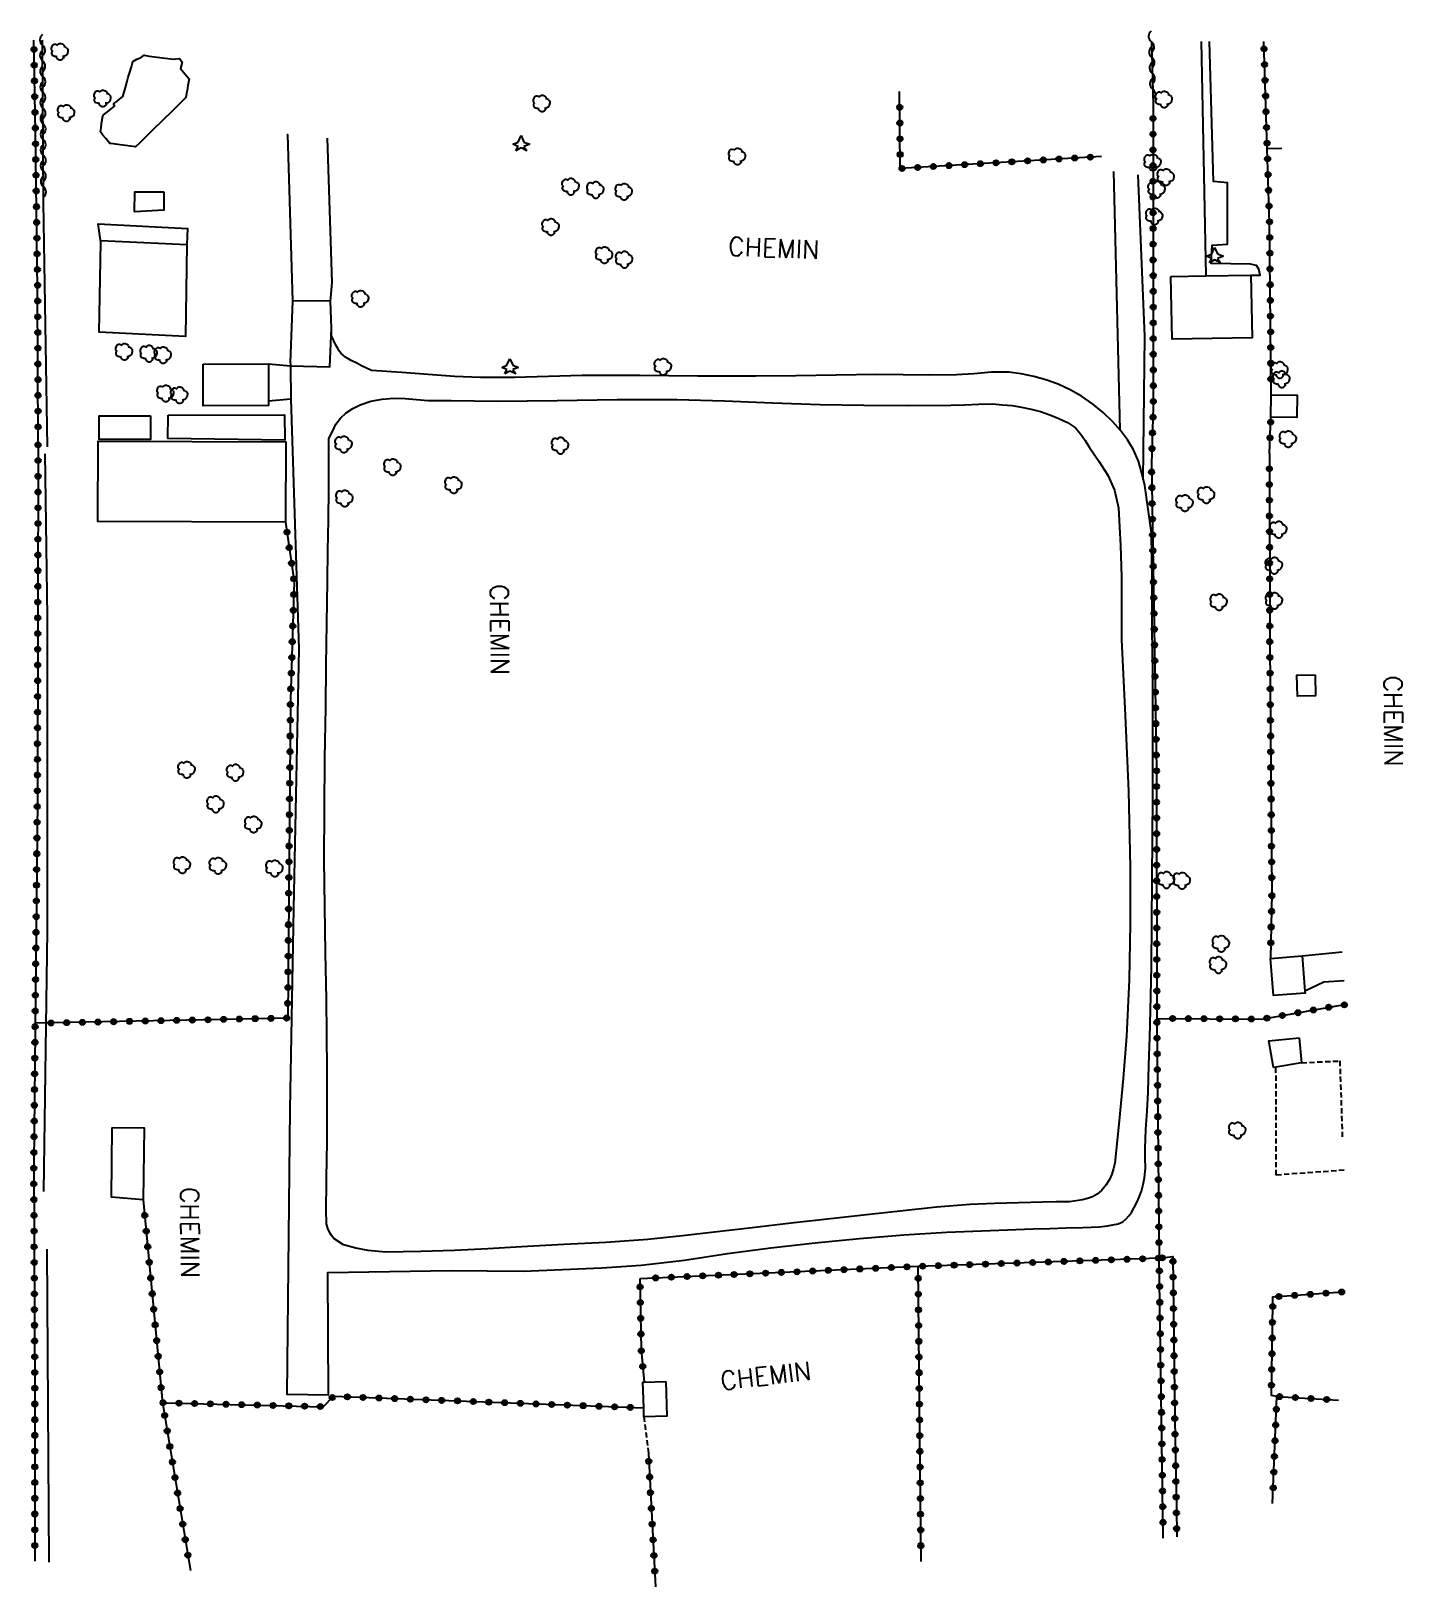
# Model space of a CAD drawing. Header units: millimetres. Extents: x 115000 to 115975, y 129003 to 129823.
# Drawn here: x 115844.4 to 115975.3, y 129200.3 to 129348.7 of the extents above; entities that cross this region are included whole.
import ezdxf
from ezdxf.enums import TextEntityAlignment as Align

# ---------------------------------------------------------------- set-up
doc = ezdxf.new("R2010")
doc.units = ezdxf.units.MM
doc.linetypes.add('DASHED', pattern=[0.75, 0.5, -0.25])
doc.layers.get('0').update_dxf_attribs({"linetype": 'CONTINUOUS'})
for name, color, linetype in [('W0017', 7, 'CONTINUOUS'), ('W0071', 7, 'CONTINUOUS'), ('W0104', 1, 'CONTINUOUS'), ('W0112', 1, 'DASHED'), ('W0300', 7, 'CONTINUOUS'), ('W0303', 7, 'CONTINUOUS'), ('W0310', 3, 'CONTINUOUS'), ('W0323', 7, 'CONTINUOUS'), ('W0333', 7, 'CONTINUOUS'), ('W0515', 5, 'CONTINUOUS'), ('W0989', 7, 'CONTINUOUS')]:
    doc.layers.add(name, color=color, linetype=linetype)
doc.styles.get("Standard").update_dxf_attribs({"font": 'romans.shx', "width": 0.85})

msp = doc.modelspace()

# ---------------------------------------------------------------- texts
at = {"layer": 'W0989'}
for rotation, p in [(357.666, (115910.89, 129328.2)), (270.5182, (115889.06, 129295.96)), (270.5182, (115974.31, 129287.24)), (270.5182, (115859.5, 129238.45)), (6.7286, (115910.15, 129219.94))]:
    msp.add_text('CHEMIN', height=1.75, rotation=rotation, dxfattribs=at).set_placement(p, align=Align.MIDDLE_LEFT)

# ---------------------------------------------------------------- blocks, each defined once
blk = doc.blocks.new('T300')
for p, q in [((-0.8, 0.51), (-0.86, 0.34)), ((-0.86, 0.34), (-0.86, 0.17)), ((-0.86, 0.17), (-0.74, 0.06)), ((-0.69, 0.63), (-0.8, 0.51)), ((-0.8, -0.06), (-0.74, 0.06)), ((-0.74, 0.06), (-0.69, 0.11)), ((-0.57, 0.69), (-0.69, 0.63)), ((-0.46, 0.69), (-0.57, 0.69)), ((-0.29, 0.63), (-0.46, 0.69)), ((-0.29, 0.63), (-0.17, 0.74)), ((-0.23, 0.57), (-0.29, 0.63)), ((-0.17, 0.74), (-0.06, 0.8)), ((-0.06, 0.8), (0.06, 0.8)), ((0.06, 0.8), (0.23, 0.74)), ((0.23, 0.74), (0.34, 0.63)), ((0.34, 0.63), (0.4, 0.51)), ((0.46, 0.46), (0.34, 0.46)), ((0.4, 0.51), (0.4, 0.46)), ((0.57, 0.4), (0.46, 0.46)), ((0.57, 0.4), (0.69, 0.29)), ((0.69, 0.29), (0.74, 0.17)), ((0.74, 0.06), (0.69, -0.17)), ((0.74, 0.17), (0.74, 0.06)), ((-0.8, -0.17), (-0.8, -0.06)), ((-0.8, -0.23), (-0.8, -0.17)), ((-0.74, -0.34), (-0.8, -0.23)), ((-0.69, -0.4), (-0.74, -0.34)), ((-0.51, -0.46), (-0.69, -0.4)), ((-0.4, -0.46), (-0.51, -0.46)), ((-0.4, -0.46), (-0.34, -0.46)), ((-0.34, -0.46), (-0.34, -0.4)), ((-0.34, -0.51), (-0.34, -0.46)), ((-0.29, -0.63), (-0.34, -0.51)), ((-0.17, -0.74), (-0.29, -0.63)), ((-0.06, -0.8), (-0.17, -0.74)), ((0.06, -0.8), (-0.06, -0.8)), ((0.17, -0.74), (0.06, -0.8)), ((0.23, -0.69), (0.17, -0.74)), ((0.29, -0.46), (0.23, -0.46)), ((0.29, -0.63), (0.23, -0.69)), ((0.46, -0.4), (0.29, -0.46)), ((0.34, -0.51), (0.29, -0.63)), ((0.34, -0.51), (0.34, -0.46)), ((0.57, -0.34), (0.46, -0.4)), ((0.63, -0.29), (0.57, -0.34)), ((0.69, -0.17), (0.63, -0.29))]:
    blk.add_line(p, q)
blk = doc.blocks.new('T303')
for p, q in [((-0.77, 0), (-0.28, 0.21)), ((-0.28, -0.21), (-0.77, 0)), ((-0.28, 0.21), (0, 0.83)), ((0, 0.83), (0.28, 0.21)), ((0.28, 0.21), (0.83, 0)), ((0.83, 0), (0.28, -0.21)), ((-0.49, -0.63), (-0.28, -0.21)), ((0, -0.35), (-0.49, -0.63)), ((0.56, -0.63), (0, -0.35)), ((0.28, -0.21), (0.56, -0.63))]:
    blk.add_line(p, q)
blk = doc.blocks.new('t323o')
at = {"color": 0, "linetype": 'Continuous'}
for radius in [0.25, 0.15]:
    blk.add_circle((0, 0), radius, dxfattribs=at)
blk = doc.blocks.new('t310o')
at = {"color": 0, "linetype": 'Continuous'}
for centre, start, end in [((-0.5, 0.38), 216.8699, 323.1304), ((0.5, -0.37), 36.8699, 143.1303)]:
    blk.add_arc(centre, 0.625, start, end, dxfattribs=at)

# ---------------------------------------------------------------- linework, layer by layer
at = {"layer": 'W0017'}
for points in [[(115867.05, 129316.97), (115869.13, 129316.8)], [(115869.16, 129313.61), (115867.05, 129313.42)]]:
    msp.add_lwpolyline(points, dxfattribs=at)
at = {"layer": 'W0071'}
for points in [[(115868.85, 129338.86), (115868.85, 129338.86), (115868.85, 129338.86), (115868.85, 129338.86), (115869.32, 129322.99)], [(115872.96, 129322.95), (115873.13, 129324.73), (115873.13, 129324.73), (115873.13, 129324.73), (115873.13, 129324.73), (115873.13, 129324.73), (115872.68, 129338.5)], [(115947.66, 129335.32), (115948.27, 129310.67)], [(115950.49, 129305.93), (115950.65, 129319.58), (115950.01, 129335), (115950.01, 129335)], [(115869.32, 129322.99), (115869.32, 129322.99), (115869.12, 129317.1), (115869.13, 129316.9), (115869.13, 129316.8), (115869.16, 129313.61)], [(115873.46, 129318.75), (115873.06, 129319.66), (115873.04, 129320.39), (115872.96, 129322.95)], [(115944.73, 129234.59), (115945.52, 129234.63), (115946.31, 129234.67), (115947.09, 129234.76), (115947.59, 129234.84), (115948.09, 129234.93), (115948.53, 129235.12), (115948.84, 129235.38), (115949.11, 129235.71), (115949.38, 129236.03), (115949.63, 129236.51), (115949.87, 129236.98), (115950.09, 129237.47), (115950.31, 129238.07), (115950.49, 129238.69), (115950.62, 129239.32), (115950.7, 129240.25), (115950.68, 129241.2), (115950.67, 129242.14), (115950.74, 129243.93), (115950.85, 129245.72), (115950.95, 129247.51), (115951.03, 129250.12), (115951.12, 129252.72), (115951.18, 129255.32), (115951.26, 129259.49), (115951.3, 129263.66), (115951.34, 129267.82), (115951.37, 129271.79), (115951.39, 129275.77), (115951.4, 129279.74), (115951.4, 129283.7), (115951.39, 129287.66), (115951.33, 129291.61), (115951.34, 129296.24), (115951.28, 129300.86), (115950.63, 129305.37), (115950.34, 129306.54), (115950.02, 129307.7), (115949.57, 129308.79), (115949, 129309.73), (115948.32, 129310.61), (115947.59, 129311.44), (115946.66, 129312.34), (115945.66, 129313.17), (115944.6, 129313.9), (115943.51, 129314.51), (115942.37, 129315.03), (115941.2, 129315.46), (115940.04, 129315.78), (115938.85, 129316.01), (115937.65, 129316.17), (115936, 129316.18), (115934.34, 129316.04), (115932.68, 129315.93), (115930.13, 129315.9), (115927.58, 129315.93), (115925.04, 129315.96), (115921.2, 129315.9), (115917.36, 129315.83), (115913.52, 129315.79), (115908, 129315.8), (115902.48, 129315.86), (115896.96, 129315.86), (115893.74, 129315.77), (115890.51, 129315.66), (115887.28, 129315.66), (115884.77, 129315.78), (115882.26, 129315.96), (115879.75, 129316.15), (115878.79, 129316.22), (115877.84, 129316.28), (115876.88, 129316.35), (115876.4, 129316.57), (115875.92, 129316.79), (115875.46, 129317.03), (115874.92, 129317.31), (115874.4, 129317.61), (115873.95, 129317.99), (115873.77, 129318.23), (115873.62, 129318.49), (115873.46, 129318.75)], [(115869.16, 129313.61), (115869.92, 129289.78), (115869.44, 129265.01), (115869.07, 129245.88), (115868.8, 129218.68), (115872.78, 129218.62), (115872.71, 129230.3), (115884.48, 129230.48), (115891.33, 129230.42), (115895.09, 129230.58), (115898.84, 129230.74), (115902.59, 129230.99), (115906.72, 129231.48), (115910.84, 129232.1), (115914.97, 129232.66), (115919.19, 129233.13), (115923.41, 129233.55), (115927.64, 129233.9), (115931.75, 129234.15), (115935.87, 129234.32), (115939.98, 129234.47), (115941.57, 129234.51), (115943.15, 129234.55), (115944.73, 129234.59)]]:
    msp.add_lwpolyline(points, dxfattribs=at)
msp.add_lwpolyline([(115872.81, 129309.85), (115873.14, 129310.53), (115873.48, 129311.21), (115873.91, 129311.81), (115874.46, 129312.31), (115875.1, 129312.73), (115875.78, 129313.08), (115876.8, 129313.42), (115877.9, 129313.6), (115879, 129313.69), (115880.08, 129313.68), (115881.17, 129313.59), (115882.26, 129313.49), (115884.47, 129313.47), (115886.67, 129313.45), (115888.87, 129313.43), (115894.58, 129313.48), (115900.29, 129313.57), (115905.99, 129313.57), (115910.55, 129313.44), (115915.11, 129313.25), (115919.68, 129313.1), (115923.82, 129313.03), (115927.97, 129313), (115932.12, 129313.04), (115933.45, 129313.07), (115934.79, 129313.12), (115936.12, 129313.16), (115937.05, 129313.08), (115937.97, 129312.99), (115938.88, 129312.86), (115939.79, 129312.66), (115940.69, 129312.42), (115941.57, 129312.12), (115942.43, 129311.78), (115943.27, 129311.39), (115944.01, 129310.88), (115944.51, 129310.31), (115944.95, 129309.66), (115945.37, 129309), (115946.26, 129307.69), (115947.1, 129306.35), (115947.75, 129304.94), (115948.12, 129303.23), (115948.23, 129301.43), (115948.31, 129299.64), (115948.42, 129296.65), (115948.42, 129293.66), (115948.42, 129290.67), (115948.75, 129283.44), (115949.08, 129276.21), (115949.24, 129268.98), (115949.24, 129263.6), (115949.14, 129258.22), (115948.9, 129252.85), (115948.58, 129248.81), (115948.18, 129244.78), (115947.79, 129240.74), (115947.64, 129240.21), (115947.49, 129239.68), (115947.28, 129239.18), (115946.95, 129238.65), (115946.55, 129238.15), (115946.08, 129237.76), (115945.65, 129237.53), (115945.17, 129237.37), (115944.69, 129237.23), (115943.46, 129237.04), (115942.19, 129237.03), (115940.92, 129237.02), (115938.6, 129236.95), (115936.29, 129236.88), (115933.97, 129236.78), (115930.77, 129236.52), (115927.57, 129236.19), (115924.37, 129235.84), (115920.64, 129235.43), (115916.9, 129235), (115913.17, 129234.57), (115909.85, 129234.18), (115906.54, 129233.79), (115903.23, 129233.46), (115899.21, 129233.17), (115895.2, 129232.96), (115891.18, 129232.76), (115887.98, 129232.57), (115884.77, 129232.39), (115881.57, 129232.31), (115879.89, 129232.26), (115878.21, 129232.24), (115876.56, 129232.41), (115875.38, 129232.62), (115874.21, 129232.93), (115873.28, 129233.54), (115873.05, 129233.83), (115872.85, 129234.16), (115872.69, 129234.51), (115872.59, 129234.93), (115872.57, 129235.38), (115872.54, 129235.83), (115872.58, 129239.3), (115872.63, 129242.77), (115872.65, 129246.24), (115872.64, 129249.61), (115872.6, 129252.99), (115872.56, 129256.36), (115872.49, 129260.78), (115872.4, 129265.2), (115872.35, 129269.62), (115872.37, 129274.49), (115872.43, 129279.35), (115872.5, 129284.21), (115872.55, 129288.22), (115872.6, 129292.23), (115872.66, 129296.24), (115872.71, 129299.18), (115872.76, 129302.11), (115872.8, 129305.04), (115872.8, 129306.64), (115872.81, 129308.25)], close=True, dxfattribs=at)
at = {"layer": 'W0104'}
for points in [[(115857.07, 129333.39), (115857.06, 129331.64), (115854.27, 129331.49), (115854.28, 129333.4), (115857.07, 129333.39)], [(115953.13, 129325.31), (115956.45, 129325.37), (115960.76, 129325.45), (115960.87, 129319.47), (115953.24, 129319.33)], [(115860.8, 129316.96), (115867.05, 129316.97), (115867.05, 129313.42), (115867.05, 129312.99), (115860.8, 129312.98)], [(115962.69, 129314.03), (115965.17, 129314), (115965.14, 129311.85), (115962.66, 129311.89)], [(115855.79, 129312.03), (115855.8, 129309.77), (115850.89, 129309.75), (115850.88, 129312.01), (115855.79, 129312.03)], [(115857.47, 129312.07), (115868.58, 129312.11), (115868.59, 129309.71), (115857.45, 129309.85), (115857.47, 129312.07)], [(115868.66, 129301.89), (115850.77, 129301.95), (115850.79, 129309.61), (115868.69, 129309.55)], [(115966.88, 129287.31), (115966.93, 129285.32), (115965.2, 129285.29), (115965.15, 129287.27)], [(115962.63, 129260.25), (115965.64, 129260.5), (115965.91, 129257.14), (115965.93, 129256.96), (115962.92, 129256.72)], [(115965.37, 129252.68), (115965.59, 129250.31), (115963.15, 129249.89), (115962.91, 129249.84), (115962.47, 129252.41)], [(115852.14, 129244.14), (115855.18, 129244.1), (115855.09, 129237.24), (115852.05, 129237.47)], [(115904.95, 129219.91), (115905.05, 129216.6), (115902.86, 129216.54), (115902.86, 129216.67), (115902.84, 129217.38), (115902.76, 129219.84), (115902.87, 129219.85)]]:
    msp.add_lwpolyline(points, close=True, dxfattribs=at)
for points in [[(115851.04, 129328.56), (115850.8, 129330.33), (115859.33, 129329.9), (115859.26, 129328.35), (115859.11, 129319.6), (115850.89, 129319.99), (115851.04, 129328.56), (115851.04, 129328.74), (115859.26, 129328.35)], [(115965.64, 129260.5), (115969.47, 129260.89)], [(115969.67, 129258.13), (115967.73, 129257.98), (115965.91, 129257.14)]]:
    msp.add_lwpolyline(points, dxfattribs=at)
at = {"layer": 'W0112'}
for points in [[(115965.59, 129250.31), (115969.24, 129250.48), (115969.48, 129243.11)], [(115969.66, 129240.05), (115963.18, 129239.59), (115963.15, 129249.89)], [(115902.86, 129216.54), (115903.28, 129213.04)]]:
    msp.add_lwpolyline(points, dxfattribs=at)
at = {"layer": 'W0300'}
msp.add_lwpolyline([(115845.9, 129232.52), (115846.09, 129202.67)], dxfattribs=at)
at = {"layer": 'W0303'}
for points in [[(115845.96, 129309.06), (115845.58, 129332.38)], [(115845.61, 129238.04), (115845.95, 129262.9), (115845.95, 129292.86), (115845.74, 129308.4)]]:
    msp.add_lwpolyline(points, dxfattribs=at)
at = {"layer": 'W0310'}
for points in [[(115845.58, 129332.38), (115845.49, 129347.85)], [(115951.26, 129347.74), (115951.42, 129341.71)]]:
    msp.add_lwpolyline(points, dxfattribs=at)
at = {"layer": 'W0323'}
for points in [[(115845.07, 129309.47), (115845.02, 129324.04), (115844.8, 129339.1), (115844.65, 129347.85)], [(115962.69, 129314.03), (115962.54, 129330.4), (115962.32, 129337.52), (115961.99, 129347.73)], [(115946.49, 129336.76), (115927.31, 129335.61), (115927.24, 129342.95)], [(115951.42, 129341.71), (115951.45, 129312.89), (115951.27, 129307.4)], [(115946.49, 129336.76), (115946.49, 129336.76)], [(115962.32, 129337.52), (115963.71, 129337.56)], [(115962.52, 129308.42), (115962.66, 129311.89)], [(115845.07, 129309.47), (115844.99, 129275.4), (115844.65, 129240.71), (115844.76, 129218.49), (115844.75, 129202.76)], [(115962.52, 129308.42), (115962.56, 129290.21), (115962.76, 129266.47)], [(115951.27, 129307.4), (115951.76, 129278.21), (115951.79, 129254.54), (115951.79, 129254.41), (115952.01, 129231.66)], [(115868.66, 129301.89), (115869.5, 129296.2), (115869.14, 129284.94), (115868.87, 129254.57), (115844.78, 129254.07)], [(115962.76, 129266.47), (115962.63, 129260.25)], [(115951.79, 129254.54), (115961.79, 129254.48), (115969.14, 129255.76), (115969.84, 129255.86)], [(115855.09, 129237.24), (115856.94, 129217.88), (115857.03, 129217.88), (115872.26, 129217.5), (115873.24, 129218.49), (115902.84, 129217.38)], [(115952.01, 129231.66), (115929.01, 129230.88), (115902.47, 129229.71)], [(115952.39, 129204.96), (115952.24, 129216.38), (115952.01, 129231.66), (115953.32, 129231.84), (115953.49, 129216.24), (115953.65, 129207.98), (115953.68, 129205.08)], [(115902.47, 129229.71), (115902.6, 129222.93)], [(115929.29, 129202.74), (115929.23, 129208.3), (115929.01, 129230.88)], [(115963.23, 129218.48), (115962.71, 129218.57), (115962.84, 129227.37), (115962.85, 129227.97), (115969.48, 129228.44)], [(115902.6, 129222.93), (115902.87, 129219.85)], [(115856.94, 129217.88), (115859.59, 129201.86)], [(115962.83, 129208.26), (115963.23, 129218.48), (115969.13, 129218.12)], [(115903.28, 129213.04), (115903.97, 129200.31)]]:
    msp.add_lwpolyline(points, dxfattribs=at)
at = {"layer": 'W0333'}
for points in [[(115956, 129347.74), (115956.45, 129325.37)], [(115960.76, 129325.45), (115961.65, 129325.43), (115961.5, 129326.02), (115961.28, 129326.36), (115960.72, 129326.49), (115956.96, 129326.56), (115957.06, 129328.31), (115958.53, 129328.4), (115958.52, 129334.26), (115957.18, 129334.36), (115956.82, 129347.74)], [(115872.96, 129322.95), (115869.32, 129322.99)], [(115869.13, 129316.8), (115872.9, 129316.7), (115873.04, 129320.39)]]:
    msp.add_lwpolyline(points, dxfattribs=at)
at = {"layer": 'W0515'}
msp.add_lwpolyline([(115852.29, 129341.66), (115852.3, 129341.8), (115852.56, 129342.01), (115852.83, 129342.23), (115853.15, 129342.49), (115853.27, 129342.91), (115853.39, 129343.33), (115853.53, 129343.82), (115853.67, 129344.32), (115853.81, 129344.81), (115853.96, 129345.31), (115854.1, 129345.81), (115854.49, 129346.03), (115854.72, 129346.15), (115854.95, 129346.28), (115855.18, 129346.41), (115855.66, 129346.34), (115856.16, 129346.27), (115856.66, 129346.2), (115857.18, 129346.13), (115857.71, 129346.06), (115857.94, 129346.03), (115858.54, 129346.09), (115858.8, 129345.77), (115858.66, 129345.14), (115859.07, 129344.64), (115859.46, 129344.17), (115859.35, 129343.52), (115859.31, 129343.29), (115859.27, 129343.04), (115859.23, 129342.8), (115859.16, 129342.37), (115858.82, 129342.04), (115858.48, 129341.71), (115858.05, 129341.28), (115857.62, 129340.86), (115857.18, 129340.43), (115856.7, 129339.96), (115856.21, 129339.48), (115855.72, 129339), (115855.25, 129338.54), (115854.78, 129338.07), (115854.36, 129337.67), (115853.89, 129337.73), (115853.39, 129337.8), (115852.89, 129337.87), (115852.44, 129337.93), (115851.99, 129338), (115851.89, 129338.01), (115851.51, 129338.48), (115851.25, 129338.8), (115851.01, 129339.1), (115851.07, 129339.49), (115851.12, 129339.91), (115851.23, 129340.65), (115851.31, 129340.72), (115851.68, 129341.01), (115852.03, 129341.3), (115852.19, 129341.43), (115852.35, 129341.56), (115852.36, 129341.65), (115852.32, 129341.66), (115852.3, 129341.66), (115852.29, 129341.66)], close=True, dxfattribs=at)

# ---------------------------------------------------------------- block references
at = {"layer": 'W0300'}
for p in [(115847.17, 129346.75), (115851.24, 129342.29), (115893.14, 129341.81), (115952.49, 129342.19), (115847.77, 129340.9), (115911.78, 129336.75), (115951.42, 129336.18), (115952.67, 129334.79), (115895.89, 129333.88), (115898.26, 129333.56), (115900.97, 129333.38), (115951.8, 129333.59), (115893.99, 129330.03), (115951.58, 129331.04), (115899.1, 129327.35), (115901, 129326.92), (115875.83, 129323.19), (115853.3, 129318.12), (115855.65, 129317.95), (115857, 129317.8), (115904.7, 129316.69), (115963.52, 129316.39), (115963.7, 129315.5), (115857.25, 129314.14), (115858.56, 129313.98), (115874.24, 129309.28), (115894.89, 129309.17), (115964.33, 129309.8), (115878.9, 129307.12), (115884.72, 129305.41), (115874.32, 129304.13), (115954.47, 129303.69), (115956.52, 129304.46), (115963.41, 129301.16), (115962.99, 129297.73), (115957.72, 129294.24), (115963, 129294.37), (115859.26, 129278.25), (115863.9, 129277.98), (115862.02, 129274.96), (115865.63, 129273.04), (115858.83, 129269.16), (115862.25, 129269.09), (115867.65, 129268.84), (115952.71, 129267.74), (115954.2, 129267.67), (115957.94, 129261.66), (115957.66, 129259.63), (115959.5, 129243.84)]:
    msp.add_blockref('T300', p, dxfattribs=at)
at = {"layer": 'W0303'}
for p in [(115891.13, 129337.93), (115957.3, 129327.25), (115890.07, 129316.64)]:
    msp.add_blockref('T303', p, dxfattribs=at)
at = {"layer": 'W0310'}
for p, rotation in [((115845.49, 129347.38), 90.34667120015975), ((115951.26, 129347.71), 271.4746474355385), ((115845.5, 129345.88), 90.34667120015975), ((115951.3, 129346.21), 271.4746474355385), ((115845.51, 129344.38), 90.34667120015975), ((115951.34, 129344.71), 271.4746474355385), ((115845.52, 129342.88), 90.34667120015975), ((115951.38, 129343.21), 271.4746474355385), ((115845.53, 129341.38), 90.34667120015975), ((115845.54, 129339.88), 90.34667120015975), ((115845.55, 129338.38), 90.34667120015975), ((115845.56, 129336.88), 90.34667120015975), ((115845.56, 129335.38), 90.34667120015975), ((115845.57, 129333.88), 90.34667120015975)]:
    msp.add_blockref('t310o', p, dxfattribs=dict(at, rotation=rotation))
at = {"layer": 'W0323'}
for p, rotation in [((115844.67, 129346.97), 90.97197332279158), ((115962.01, 129347.02), 91.8399096828362), ((115844.69, 129345.47), 90.97197332279158), ((115962.06, 129345.53), 91.8399096828362), ((115844.72, 129343.97), 90.97197332279158), ((115962.11, 129344.03), 91.8399096828362), ((115844.74, 129342.47), 90.97197332279158), ((115962.16, 129342.53), 91.8399096828362), ((115844.77, 129340.97), 90.97197332279158), ((115927.26, 129341.45), 90.53219454738009), ((115962.2, 129341.03), 91.8399096828362), ((115844.8, 129339.47), 90.97197332279158), ((115927.27, 129339.95), 90.53219454738009), ((115951.42, 129340.39), 270.0636023238929), ((115962.25, 129339.53), 91.8399096828362), ((115844.82, 129337.97), 90.84465012671791), ((115927.28, 129338.45), 90.53219454738009), ((115951.42, 129338.89), 270.0636023238929), ((115962.3, 129338.03), 91.8399096828362), ((115844.84, 129336.47), 90.84465012671791), ((115927.3, 129336.95), 90.53219454738009), ((115937.95, 129336.25), 183.4398209035627), ((115939.45, 129336.34), 183.4398209035627), ((115940.95, 129336.43), 183.4398209035627), ((115942.44, 129336.52), 183.4398209035627), ((115943.94, 129336.61), 183.4398209035627), ((115945.44, 129336.7), 183.4398209035627), ((115951.42, 129337.39), 270.0636023238929), ((115962.35, 129336.53), 91.83386834368089), ((115844.86, 129334.97), 90.84465012671791), ((115927.47, 129335.62), 183.4398209035627), ((115928.97, 129335.71), 183.4398209035627), ((115930.46, 129335.8), 183.4398209035627), ((115931.96, 129335.89), 183.4398209035627), ((115933.46, 129335.98), 183.4398209035627), ((115934.96, 129336.07), 183.4398209035627), ((115936.45, 129336.16), 183.4398209035627), ((115951.42, 129335.89), 270.0636023238929), ((115962.4, 129335.03), 91.83386834368089), ((115844.88, 129333.47), 90.84465012671791), ((115951.43, 129334.39), 270.0636023238929), ((115962.44, 129333.53), 91.83386834368089), ((115844.91, 129331.97), 90.84465012671791), ((115951.43, 129332.89), 270.0636023238929), ((115962.49, 129332.03), 91.83386834368089), ((115844.93, 129330.47), 90.84465012671791), ((115951.43, 129331.39), 270.0636023238929), ((115962.54, 129330.53), 91.83386834368089), ((115844.95, 129328.97), 90.84465012671791), ((115951.43, 129329.89), 270.0636023238929), ((115962.56, 129329.03), 90.50055523105189), ((115844.97, 129327.47), 90.84465012671791), ((115951.43, 129328.39), 270.0636023238929), ((115962.57, 129327.53), 90.50055523105189), ((115845, 129325.97), 90.84465012671791), ((115951.43, 129326.89), 270.0636023238929), ((115962.58, 129326.03), 90.50055523105189), ((115845.02, 129324.47), 90.84465012671791), ((115951.44, 129325.39), 270.0636023238929), ((115962.6, 129324.53), 90.50055523105189), ((115845.03, 129322.97), 90.16129639894311), ((115951.44, 129323.89), 270.0636023238929), ((115962.61, 129323.03), 90.50055523105189), ((115845.03, 129321.47), 90.16129639894311), ((115951.44, 129322.39), 270.0636023238929), ((115962.62, 129321.53), 90.50055523105189), ((115845.04, 129319.97), 90.16129639894311), ((115951.44, 129320.89), 270.0636023238929), ((115962.64, 129320.03), 90.50055523105189), ((115845.04, 129318.47), 90.16129639894311), ((115951.44, 129319.39), 270.0636023238929), ((115962.65, 129318.53), 90.50055523105189), ((115845.04, 129316.97), 90.16129639894311), ((115951.44, 129317.89), 270.0636023238929), ((115962.66, 129317.03), 90.50055523105189), ((115845.05, 129315.47), 90.16129639894311), ((115951.45, 129316.39), 270.0636023238929), ((115962.67, 129315.53), 90.50055523105189), ((115845.05, 129313.97), 90.16129639894311), ((115951.45, 129314.89), 270.0636023238929), ((115845.06, 129312.47), 90.16129639894311), ((115951.45, 129313.39), 270.0636023238929), ((115951.42, 129311.89), 268.1540706621598), ((115962.64, 129311.42), 87.69027268710964), ((115845.06, 129310.97), 90.16129639894311), ((115951.37, 129310.39), 268.1540706621598), ((115962.58, 129309.92), 87.69027268710964), ((115845.06, 129309.25), 269.8755501770904), ((115951.32, 129308.89), 268.1540706621598), ((115845.06, 129307.75), 269.8755501770904), ((115951.28, 129306.66), 270.9599114191942), ((115962.52, 129306.97), 270.1447098365306), ((115845.06, 129306.25), 269.8755501770904), ((115951.31, 129305.16), 270.9599114191942), ((115962.52, 129305.47), 270.1447098365306), ((115845.05, 129304.75), 269.8755501770904), ((115951.33, 129303.66), 270.9599114191942), ((115962.53, 129303.97), 270.1447098365306), ((115845.05, 129303.25), 269.8755501770904), ((115951.36, 129302.16), 270.9599114191942), ((115962.53, 129302.47), 270.1447098365306), ((115845.05, 129301.75), 269.8755501770904), ((115868.81, 129300.92), 278.3145951688215), ((115951.38, 129300.66), 270.9599114191942), ((115962.54, 129300.97), 270.1447098365306), ((115845.04, 129300.25), 269.8755501770904), ((115869.02, 129299.44), 278.3145951688215), ((115951.41, 129299.16), 270.9599114191942), ((115962.54, 129299.47), 270.1447098365306), ((115845.04, 129298.75), 269.8755501770904), ((115869.24, 129297.95), 278.3145951688215), ((115951.44, 129297.66), 270.9599114191942), ((115962.54, 129297.97), 270.1447098365306), ((115845.04, 129297.25), 269.8755501770904), ((115869.46, 129296.47), 278.3145951688215), ((115951.46, 129296.16), 270.9599114191942), ((115962.55, 129296.47), 270.1447098365306), ((115845.04, 129295.75), 269.8755501770904), ((115869.46, 129294.97), 268.1627255653578), ((115951.49, 129294.66), 270.9599114191942), ((115962.55, 129294.97), 270.1447098365306), ((115845.03, 129294.25), 269.8755501770904), ((115869.41, 129293.47), 268.1627255653578), ((115962.55, 129293.47), 270.1447098365306), ((115845.03, 129292.75), 269.8755501770904), ((115869.36, 129291.97), 268.1627255653578), ((115951.51, 129293.16), 270.9599114191942), ((115962.56, 129291.97), 270.1447098365306), ((115845.03, 129291.25), 269.8755501770904), ((115869.31, 129290.47), 268.1627255653578), ((115951.54, 129291.66), 270.9599114191942), ((115962.56, 129290.47), 270.1447098365306), ((115845.02, 129289.75), 269.8755501770904), ((115869.27, 129288.97), 268.1627255653578), ((115951.56, 129290.16), 270.9599114191942), ((115962.57, 129288.97), 270.475582915734), ((115845.02, 129288.25), 269.8755501770904), ((115869.22, 129287.47), 268.1627255653578), ((115951.59, 129288.66), 270.9599114191942), ((115962.59, 129287.47), 270.475582915734), ((115845.02, 129286.75), 269.8755501770904), ((115869.17, 129285.97), 268.1627255653578), ((115951.61, 129287.16), 270.9599114191942), ((115962.6, 129285.97), 270.475582915734), ((115845.01, 129285.25), 269.8755501770904), ((115869.13, 129284.48), 269.5000330547597), ((115951.64, 129285.66), 270.9599114191942), ((115962.61, 129284.47), 270.475582915734), ((115845.01, 129283.75), 269.8755501770904), ((115869.12, 129282.98), 269.5000330547597), ((115951.66, 129284.16), 270.9599114191942), ((115962.62, 129282.97), 270.475582915734), ((115845.01, 129282.25), 269.8755501770904), ((115869.11, 129281.48), 269.5000330547597), ((115951.69, 129282.66), 270.9599114191942), ((115962.64, 129281.47), 270.475582915734), ((115845, 129280.75), 269.8755501770904), ((115869.09, 129279.98), 269.5000330547597), ((115951.71, 129281.16), 270.9599114191942), ((115962.65, 129279.97), 270.475582915734), ((115845, 129279.25), 269.8755501770904), ((115869.08, 129278.48), 269.5000330547597), ((115951.74, 129279.66), 270.9599114191942), ((115962.66, 129278.47), 270.475582915734), ((115845, 129277.75), 269.8755501770904), ((115869.07, 129276.98), 269.5000330547597), ((115951.76, 129278.16), 270.0653646586314), ((115962.67, 129276.97), 270.475582915734), ((115844.99, 129276.25), 269.8755501770904), ((115869.05, 129275.48), 269.5000330547597), ((115951.76, 129276.66), 270.0653646586314), ((115962.69, 129275.47), 270.475582915734), ((115844.98, 129274.75), 269.4285476401476), ((115869.04, 129273.98), 269.5000330547597), ((115951.76, 129275.16), 270.0653646586314), ((115962.7, 129273.97), 270.475582915734), ((115844.97, 129273.25), 269.4285476401476), ((115869.03, 129272.48), 269.5000330547597), ((115951.77, 129273.66), 270.0653646586314), ((115962.71, 129272.47), 270.475582915734), ((115844.95, 129271.75), 269.4285476401476), ((115869.01, 129270.98), 269.5000330547597), ((115951.77, 129272.16), 270.0653646586314), ((115962.72, 129270.97), 270.475582915734), ((115844.94, 129270.25), 269.4285476401476), ((115869, 129269.48), 269.5000330547597), ((115951.77, 129270.66), 270.0653646586314), ((115962.74, 129269.47), 270.475582915734), ((115844.92, 129268.75), 269.4285476401476), ((115868.99, 129267.98), 269.5000330547597), ((115951.77, 129269.16), 270.0653646586314), ((115962.75, 129267.97), 270.475582915734), ((115844.91, 129267.25), 269.4285476401476), ((115868.97, 129266.48), 269.5000330547597), ((115951.77, 129267.66), 270.0653646586314), ((115844.89, 129265.75), 269.4285476401476), ((115868.96, 129264.98), 269.5000330547597), ((115951.77, 129266.16), 270.0653646586314), ((115962.76, 129266.25), 268.8391314993371), ((115844.88, 129264.25), 269.4285476401476), ((115951.78, 129264.66), 270.0653646586314), ((115962.73, 129264.75), 268.8391314993371), ((115844.86, 129262.75), 269.4285476401476), ((115868.95, 129263.48), 269.5000330547597), ((115951.78, 129263.16), 270.0653646586314), ((115962.69, 129263.25), 268.8391314993371), ((115844.85, 129261.25), 269.4285476401476), ((115868.94, 129261.98), 269.5000330547597), ((115951.78, 129261.66), 270.0653646586314), ((115962.66, 129261.75), 268.8391314993371), ((115844.83, 129259.75), 269.4285476401476), ((115868.92, 129260.48), 269.5000330547597), ((115951.78, 129260.16), 270.0653646586314), ((115844.82, 129258.25), 269.4285476401476), ((115868.91, 129258.98), 269.5000330547597), ((115951.78, 129258.66), 270.0653646586314), ((115844.8, 129256.75), 269.4285476401476), ((115868.9, 129257.48), 269.5000330547597), ((115951.79, 129257.16), 270.0653646586314), ((115844.79, 129255.25), 269.4285476401476), ((115868.88, 129255.98), 269.5000330547597), ((115951.79, 129255.66), 270.0653646586314), ((115962.28, 129254.56), 9.949697694819507), ((115963.76, 129254.82), 9.949697694819507), ((115965.24, 129255.08), 9.949697694819507), ((115966.71, 129255.34), 9.949697694819507), ((115968.19, 129255.6), 9.949697694819507), ((115969.67, 129255.83), 7.336842715341053), ((115844.78, 129253.75), 269.4285476401476), ((115846.28, 129254.1), 181.2126544750814), ((115847.78, 129254.13), 181.2126544750814), ((115849.28, 129254.16), 181.2126544750814), ((115850.78, 129254.19), 181.2126544750814), ((115852.28, 129254.22), 181.2126544750814), ((115853.78, 129254.26), 181.2126544750814), ((115855.28, 129254.29), 181.2126544750814), ((115856.78, 129254.32), 181.2126544750814), ((115858.27, 129254.35), 181.2126544750814), ((115859.77, 129254.38), 181.2126544750814), ((115861.27, 129254.41), 181.2126544750814), ((115862.77, 129254.45), 181.2126544750814), ((115864.27, 129254.48), 181.2126544750814), ((115865.77, 129254.51), 181.2126544750814), ((115867.27, 129254.54), 181.2126544750814), ((115868.77, 129254.57), 181.2126544750814), ((115951.79, 129254.16), 270.551606279685), ((115953.29, 129254.53), 359.6103947043573), ((115954.79, 129254.52), 359.6103947043573), ((115956.29, 129254.51), 359.6103947043573), ((115957.79, 129254.5), 359.6103947043573), ((115959.29, 129254.49), 359.6103947043573), ((115960.79, 129254.48), 359.6103947043573), ((115844.76, 129252.25), 269.4285476401476), ((115951.8, 129252.66), 270.551606279685), ((115844.75, 129250.75), 269.4285476401476), ((115951.82, 129251.16), 270.551606279685), ((115844.73, 129249.25), 269.4285476401476), ((115951.83, 129249.66), 270.551606279685), ((115844.72, 129247.75), 269.4285476401476), ((115951.85, 129248.16), 270.551606279685), ((115844.7, 129246.25), 269.4285476401476), ((115951.86, 129246.66), 270.551606279685), ((115844.69, 129244.75), 269.4285476401476), ((115951.88, 129245.16), 270.551606279685), ((115844.67, 129243.25), 269.4285476401476), ((115951.89, 129243.66), 270.551606279685), ((115844.66, 129241.75), 269.4285476401476), ((115951.91, 129242.16), 270.551606279685), ((115844.65, 129240.25), 270.2835763457427), ((115951.92, 129240.66), 270.551606279685), ((115844.65, 129238.75), 270.2835763457427), ((115951.93, 129239.16), 270.551606279685), ((115844.66, 129237.25), 270.2835763457427), ((115951.95, 129237.66), 270.551606279685), ((115844.67, 129235.75), 270.2835763457427), ((115855.24, 129235.75), 275.4403320310421), ((115951.96, 129236.16), 270.551606279685), ((115844.68, 129234.25), 270.2835763457427), ((115855.38, 129234.25), 275.4403320310421), ((115951.98, 129234.66), 270.551606279685), ((115844.68, 129232.75), 270.2835763457427), ((115855.52, 129232.76), 275.4403320310421), ((115951.99, 129233.16), 270.551606279685), ((115844.69, 129231.26), 270.2835763457427), ((115855.66, 129231.27), 275.4403320310421), ((115927.95, 129230.84), 182.5205703634173), ((115929.45, 129230.9), 181.9447336357504), ((115930.95, 129230.95), 181.9447336357504), ((115932.45, 129231), 181.9447336357504), ((115933.94, 129231.05), 181.9447336357504), ((115935.44, 129231.1), 181.9447336357504), ((115936.94, 129231.15), 181.9447336357504), ((115938.44, 129231.2), 181.9447336357504), ((115939.94, 129231.25), 181.9447336357504), ((115941.44, 129231.3), 181.9447336357504), ((115942.94, 129231.36), 181.9447336357504), ((115944.44, 129231.41), 181.9447336357504), ((115945.94, 129231.46), 181.9447336357504), ((115947.44, 129231.51), 181.9447336357504), ((115948.94, 129231.56), 181.9447336357504), ((115950.43, 129231.61), 181.9447336357504), ((115951.93, 129231.66), 181.9447336357504), ((115952.3, 129231.7), 7.47437652865114), ((115953.32, 129231.36), 270.6464279328061), ((115844.7, 129229.76), 270.2835763457427), ((115855.8, 129229.77), 275.4403320310421), ((115903.97, 129229.78), 182.5205703634173), ((115905.47, 129229.85), 182.5205703634173), ((115906.97, 129229.91), 182.5205703634173), ((115908.47, 129229.98), 182.5205703634173), ((115909.97, 129230.04), 182.5205703634173), ((115911.46, 129230.11), 182.5205703634173), ((115912.96, 129230.18), 182.5205703634173), ((115914.46, 129230.24), 182.5205703634173), ((115915.96, 129230.31), 182.5205703634173), ((115917.46, 129230.37), 182.5205703634173), ((115918.96, 129230.44), 182.5205703634173), ((115920.46, 129230.51), 182.5205703634173), ((115921.95, 129230.57), 182.5205703634173), ((115923.45, 129230.64), 182.5205703634173), ((115924.95, 129230.7), 182.5205703634173), ((115926.45, 129230.77), 182.5205703634173), ((115929.02, 129229.74), 90.57859740726396), ((115952.03, 129230.46), 90.87748161933078), ((115953.34, 129229.86), 270.6464279328061), ((115844.71, 129228.26), 270.2835763457427), ((115855.95, 129228.28), 275.4403320310421), ((115902.49, 129228.93), 271.0466901873508), ((115929.03, 129228.24), 90.57859740726396), ((115952.05, 129228.96), 90.87748161933078), ((115953.36, 129228.36), 270.6464279328061), ((115963.43, 129228.01), 4.079524292936288), ((115964.92, 129228.12), 4.079524292936288), ((115966.42, 129228.22), 4.079524292936288), ((115967.92, 129228.33), 4.079524292936288), ((115969.41, 129228.44), 4.079524292936288), ((115844.71, 129226.76), 270.2835763457427), ((115856.09, 129226.79), 275.4403320310421), ((115902.51, 129227.43), 271.0466901873508), ((115929.05, 129226.74), 90.57859740726396), ((115952.07, 129227.46), 90.87748161933078), ((115953.37, 129226.86), 270.6464279328061), ((115962.84, 129227.05), 89.12079991836404), ((115844.72, 129225.26), 270.2835763457427), ((115856.23, 129225.3), 275.4403320310421), ((115902.54, 129225.93), 271.0466901873508), ((115929.06, 129225.24), 90.57859740726396), ((115952.09, 129225.96), 90.87748161933078), ((115953.39, 129225.36), 270.6464279328061), ((115962.81, 129225.55), 89.12079991836404), ((115844.73, 129223.76), 270.2835763457427), ((115856.37, 129223.8), 275.4403320310421), ((115902.57, 129224.43), 271.0466901873508), ((115929.08, 129223.74), 90.57859740726396), ((115952.12, 129224.46), 90.87748161933078), ((115953.41, 129223.86), 270.6464279328061), ((115962.79, 129224.05), 89.12079991836404), ((115844.74, 129222.26), 270.2835763457427), ((115856.52, 129222.31), 275.4403320310421), ((115902.61, 129222.83), 275.1189669538366), ((115929.09, 129222.24), 90.57859740726396), ((115952.14, 129222.96), 90.87748161933078), ((115953.42, 129222.36), 270.6464279328061), ((115962.77, 129222.55), 89.12079991836404), ((115844.74, 129220.76), 270.2835763457427), ((115856.66, 129220.82), 275.4403320310421), ((115902.74, 129221.34), 275.1189669538366), ((115929.11, 129220.74), 90.57859740726396), ((115952.16, 129221.46), 90.87748161933078), ((115953.44, 129220.86), 270.6464279328061), ((115962.74, 129221.05), 89.12079991836404), ((115844.75, 129219.26), 270.2835763457427), ((115856.8, 129219.32), 275.4403320310421), ((115929.12, 129219.24), 90.57859740726396), ((115952.19, 129219.96), 90.87748161933078), ((115953.46, 129219.36), 270.6464279328061), ((115962.72, 129219.55), 89.12079991836404), ((115844.75, 129217.76), 269.9825193396299), ((115856.99, 129217.88), 358.7811247601529), ((115858.49, 129217.84), 358.596857550506), ((115859.99, 129217.8), 358.596857550506), ((115861.49, 129217.77), 358.596857550506), ((115862.99, 129217.73), 358.596857550506), ((115864.49, 129217.69), 358.596857550506), ((115865.98, 129217.66), 358.596857550506), ((115867.48, 129217.62), 358.596857550506), ((115868.98, 129217.58), 358.596857550506), ((115870.48, 129217.55), 358.596857550506), ((115871.98, 129217.51), 358.596857550506), ((115873.12, 129218.37), 45.11681080559257), ((115874.57, 129218.44), 357.8600741832626), ((115876.07, 129218.38), 357.8600741832626), ((115877.57, 129218.33), 357.8600741832626), ((115879.07, 129218.27), 357.8600741832626), ((115880.57, 129218.21), 357.8600741832626), ((115882.07, 129218.16), 357.8600741832626), ((115883.57, 129218.1), 357.8600741832626), ((115885.07, 129218.05), 357.8600741832626), ((115886.57, 129217.99), 357.8600741832626), ((115888.06, 129217.93), 357.8600741832626), ((115889.56, 129217.88), 357.8600741832626), ((115891.06, 129217.82), 357.8600741832626), ((115892.56, 129217.76), 357.8600741832626), ((115894.06, 129217.71), 357.8600741832626), ((115895.56, 129217.65), 357.8600741832626), ((115897.06, 129217.6), 357.8600741832626), ((115898.56, 129217.54), 357.8600741832626), ((115900.06, 129217.48), 357.8600741832626), ((115929.14, 129217.74), 90.57859740726396), ((115952.21, 129218.46), 90.87748161933078), ((115953.48, 129217.86), 270.6464279328061), ((115963.5, 129218.46), 356.5263923007984), ((115965, 129218.37), 356.5263923007984), ((115966.49, 129218.28), 356.5263923007984), ((115967.99, 129218.19), 356.5263923007984), ((115844.75, 129216.26), 269.9825193396299), ((115857.14, 129216.66), 279.4196575667202), ((115901.55, 129217.43), 357.8600741832626), ((115929.15, 129216.24), 90.57859740726396), ((115952.23, 129216.96), 90.87748161933078), ((115953.49, 129216.37), 270.6464279328061), ((115963.18, 129217.25), 87.78946926998601), ((115844.75, 129214.76), 269.9825193396299), ((115857.38, 129215.18), 279.4196575667202), ((115929.17, 129214.74), 90.57859740726396), ((115952.25, 129215.46), 90.76866718215679), ((115953.52, 129214.87), 271.0620683628471), ((115963.12, 129215.75), 87.78946926998601), ((115844.75, 129213.26), 269.9825193396299), ((115857.63, 129213.7), 279.4196575667202), ((115929.18, 129213.24), 90.57859740726396), ((115952.27, 129213.96), 90.76866718215679), ((115953.55, 129213.37), 271.0620683628471), ((115963.06, 129214.25), 87.78946926998601), ((115844.75, 129211.76), 269.9825193396299), ((115857.88, 129212.22), 279.4196575667202), ((115903.32, 129212.29), 273.0964299551767), ((115929.2, 129211.74), 90.57859740726396), ((115952.29, 129212.46), 90.76866718215679), ((115953.58, 129211.87), 271.0620683628471), ((115963, 129212.75), 87.78946926998601), ((115844.75, 129210.26), 269.9825193396299), ((115858.12, 129210.74), 279.4196575667202), ((115903.4, 129210.79), 273.0964299551767), ((115929.21, 129210.24), 90.57859740726396), ((115952.31, 129210.96), 90.76866718215679), ((115953.6, 129210.37), 271.0620683628471), ((115962.95, 129211.26), 87.78946926998601), ((115844.75, 129208.76), 269.9825193396299), ((115858.37, 129209.26), 279.4196575667202), ((115903.48, 129209.3), 273.0964299551767), ((115929.23, 129208.74), 90.57859740726396), ((115952.33, 129209.46), 90.76866718215679), ((115953.63, 129208.87), 271.0620683628471), ((115962.89, 129209.76), 87.78946926998601), ((115844.75, 129207.26), 269.9825193396299), ((115858.61, 129207.78), 279.4196575667202), ((115903.56, 129207.8), 273.0964299551767), ((115929.24, 129207.24), 90.572291506377), ((115952.35, 129207.96), 90.76866718215679), ((115953.65, 129207.37), 270.7001172443336), ((115844.75, 129205.76), 269.9825193396299), ((115858.86, 129206.3), 279.4196575667202), ((115903.64, 129206.3), 273.0964299551767), ((115929.26, 129205.74), 90.572291506377), ((115952.37, 129206.46), 90.76866718215679), ((115953.67, 129205.87), 270.7001172443336), ((115844.75, 129204.26), 269.9825193396299), ((115859.1, 129204.82), 279.4196575667202), ((115903.73, 129204.8), 273.0964299551767), ((115929.27, 129204.24), 90.572291506377), ((115859.35, 129203.34), 279.4196575667202), ((115903.81, 129203.31), 273.0964299551767), ((115903.89, 129201.81), 273.0964299551767)]:
    msp.add_blockref('t323o', p, dxfattribs=dict(at, rotation=rotation))

msp.set_redraw_order([(e.dxf.handle, doc.entitydb.next_handle()) for e in msp.query("TEXT MTEXT ATTDEF DIMENSION ARC_DIMENSION")])  # texts and dimensions are drawn at this point

doc.saveas('drawing.dxf')
